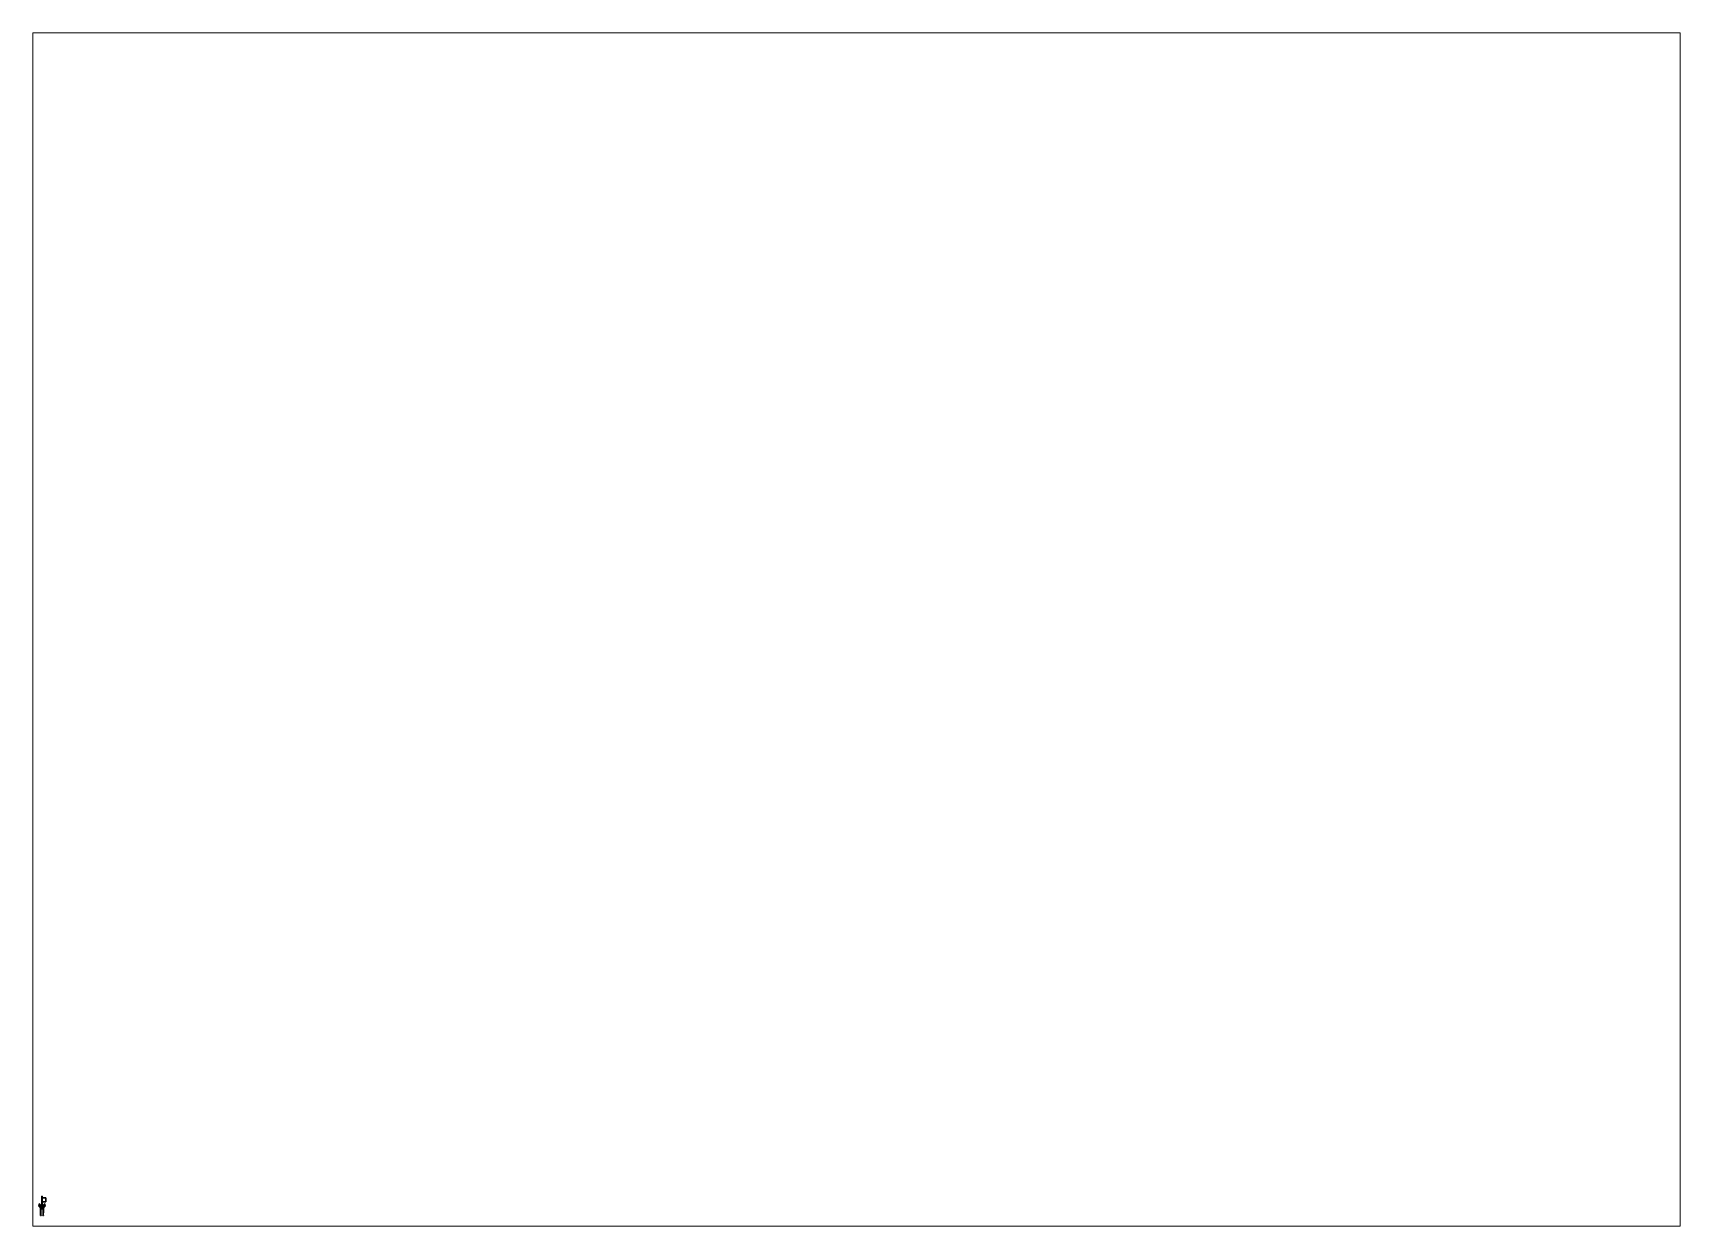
# Paper-space layout 'Layout1' of a CAD drawing. Header units: millimetres. Extents: x 28 to 251, y 20 to 181.
# The model-space entities are those that its viewports show. They can reach past a viewport. Long polylines and large blocks are cut down to what shows.
import ezdxf

# ---------------------------------------------------------------- set-up
doc = ezdxf.new("R2010")
doc.units = ezdxf.units.MM
for name, color, linetype in [('gun', 1, 'Continuous'), ('legs', 3, 'Continuous'), ('shield', 4, 'Continuous'), ('sleeve', 5, 'Continuous'), ('wheels', 2, 'Continuous')]:
    doc.layers.add(name, color=color, linetype=linetype)

msp = doc.modelspace()

# ---------------------------------------------------------------- linework, layer by layer
for points in [[(-0.49, 0.1, 0.44), (-0.49, 0.12, 0.41), (-0.59, 0.12, 0.41), (-0.59, 0.1, 0.44)], [(-0.49, 0.12, 0.41), (-0.49, 0.1, 0.38), (-0.59, 0.1, 0.38), (-0.59, 0.12, 0.41)], [(-0.49, 0.06, 0.44), (-0.49, 0.1, 0.44), (-0.59, 0.1, 0.44), (-0.59, 0.06, 0.44)], [(-0.49, 0.1, 0.38), (-0.49, 0.06, 0.38), (-0.59, 0.06, 0.38), (-0.59, 0.1, 0.38)], [(-0.49, 0.04, 0.41), (-0.49, 0.06, 0.44), (-0.59, 0.06, 0.44), (-0.59, 0.04, 0.41)], [(-0.49, 0.06, 0.38), (-0.49, 0.04, 0.41), (-0.59, 0.04, 0.41), (-0.59, 0.06, 0.38)], [(0.49, 0.17, 0.47), (0.49, 0.17, 0.3), (-0.49, 0.17, 0.3), (-0.49, 0.17, 0.47)], [(-0.49, 0.17, 0.47), (-0.49, -0.04, 0.47), (0.49, -0.04, 0.47), (0.49, 0.17, 0.47)], [(-0.49, 0.17, 0.3), (-0.49, -0.04, 0.3), (-0.49, -0.04, 0.47), (-0.49, 0.17, 0.47)], [(0.49, 0.17, 0.3), (0.49, -0.04, 0.3), (-0.49, -0.04, 0.3), (-0.49, 0.17, 0.3)], [(-0.08, 0.08, 0.37), (-0.09, 0.07, 0.34), (-0.35, -0.38, 0.64), (-0.34, -0.37, 0.67)], [(-0.09, 0.07, 0.34), (-0.06, 0.06, 0.35), (-0.32, -0.39, 0.66), (-0.35, -0.38, 0.64)], [(-0.06, 0.06, 0.35), (-0.08, 0.08, 0.37), (-0.34, -0.37, 0.67), (-0.32, -0.39, 0.66)], [(-0.08, 0.01, 0.51), (-0.1, 0.02, 0.52), (-0.34, -0.41, 0.52), (-0.32, -0.42, 0.51)], [(-0.1, 0.02, 0.52), (-0.1, 0.02, 0.5), (-0.34, -0.41, 0.5), (-0.34, -0.41, 0.52)], [(-0.1, 0.02, 0.5), (-0.08, 0.01, 0.51), (-0.32, -0.42, 0.51), (-0.34, -0.41, 0.5)], [(-0.12, 0.09, 0.47), (-0.12, -0.04, 0.47), (-0.12, -0.04, 0.67), (-0.12, 0.04, 0.67)], [(-0.07, 0.04, 0.67), (-0.07, 0.09, 0.47), (-0.12, 0.09, 0.47), (-0.12, 0.04, 0.67)], [(-0.12, 0.04, 0.67), (-0.12, -0.04, 0.67), (-0.07, -0.04, 0.67), (-0.07, 0.04, 0.67)], [(-0.07, -0.04, 0.67), (-0.07, -0.04, 0.47), (-0.07, 0.09, 0.47), (-0.07, 0.04, 0.67)], [(1, 2, -2.27), (1, 2, -3.27), (0, 2, -3.27), (0, 2, -2.27)], [(1, 2, -3.27), (1, 1, -3.27), (0, 1, -3.27), (0, 2, -3.27)], [(0, 2, -3.27), (0, 1, -3.27), (0, 1, -2.27), (0, 2, -2.27)], [(0, 2, -2.27), (0, 1, -2.27), (1, 1, -2.27), (1, 2, -2.27)], [(0, 1, -2.27), (0, 1, -3.27), (1, 1, -3.27), (1, 1, -2.27)], [(0.12, 0.04, 0.67), (0.12, 0.09, 0.47), (0.07, 0.09, 0.47), (0.07, 0.04, 0.67)], [(0.07, 0.09, 0.47), (0.07, -0.04, 0.47), (0.07, -0.04, 0.67), (0.07, 0.04, 0.67)], [(0.07, 0.04, 0.67), (0.07, -0.04, 0.67), (0.12, -0.04, 0.67), (0.12, 0.04, 0.67)], [(0.12, -0.04, 0.67), (0.12, -0.04, 0.47), (0.12, 0.09, 0.47), (0.12, 0.04, 0.67)], [(0.49, -0.04, 0.47), (0.49, -0.04, 0.3), (0.49, 0.17, 0.3), (0.49, 0.17, 0.47)], [(0.59, 0.1, 0.44), (0.59, 0.12, 0.41), (0.49, 0.12, 0.41), (0.49, 0.1, 0.44)], [(0.59, 0.12, 0.41), (0.59, 0.1, 0.38), (0.49, 0.1, 0.38), (0.49, 0.12, 0.41)], [(0.59, 0.06, 0.44), (0.59, 0.1, 0.44), (0.49, 0.1, 0.44), (0.49, 0.06, 0.44)], [(0.59, 0.1, 0.38), (0.59, 0.06, 0.38), (0.49, 0.06, 0.38), (0.49, 0.1, 0.38)], [(0.59, 0.04, 0.41), (0.59, 0.06, 0.44), (0.49, 0.06, 0.44), (0.49, 0.04, 0.41)], [(0.59, 0.06, 0.38), (0.59, 0.04, 0.41), (0.49, 0.04, 0.41), (0.49, 0.06, 0.38)], [(1, 1, -2.27), (1, 1, -3.27), (1, 2, -3.27), (1, 2, -2.27)], [(-0.49, -0.04, 0.47), (-0.49, -0.04, 0.3), (0.49, -0.04, 0.3), (0.49, -0.04, 0.47)], [(-0.36, -0.33, 0.72), (-0.41, -0.34, 0.66), (-0.42, -0.35, 0.67), (-0.36, -0.34, 0.73)], [(-0.41, -0.34, 0.66), (-0.39, -0.39, 0.59), (-0.4, -0.41, 0.6), (-0.42, -0.35, 0.67)], [(-0.29, -0.39, 0.73), (-0.36, -0.34, 0.73), (-0.42, -0.35, 0.67), (-0.27, -0.44, 0.67)], [(-0.27, -0.44, 0.67), (-0.42, -0.35, 0.67), (-0.4, -0.41, 0.6), (-0.32, -0.45, 0.6)], [(-0.37, -0.39, 0.59), (-0.41, -0.37, 0.51), (-0.42, -0.38, 0.51), (-0.38, -0.41, 0.59)], [(-0.41, -0.37, 0.51), (-0.37, -0.39, 0.43), (-0.38, -0.41, 0.43), (-0.42, -0.38, 0.51)], [(-0.31, -0.45, 0.59), (-0.38, -0.41, 0.59), (-0.42, -0.38, 0.51), (-0.27, -0.47, 0.51)], [(-0.27, -0.47, 0.51), (-0.42, -0.38, 0.51), (-0.38, -0.41, 0.43), (-0.31, -0.45, 0.43)], [(-0.37, -0.42, 0.61), (-0.36, -0.43, 0.6), (-0.41, -0.5, 0.65), (-0.42, -0.49, 0.66)], [(-0.36, -0.42, 0.63), (-0.37, -0.42, 0.61), (-0.42, -0.49, 0.66), (-0.4, -0.49, 0.68)], [(-0.4, -0.49, 0.68), (-0.42, -0.49, 0.66), (-0.41, -0.5, 0.65), (-0.39, -0.51, 0.66)], [(-0.26, -0.43, 0.66), (-0.41, -0.34, 0.66), (-0.36, -0.33, 0.72), (-0.28, -0.37, 0.72)], [(-0.32, -0.44, 0.59), (-0.39, -0.39, 0.59), (-0.41, -0.34, 0.66), (-0.26, -0.43, 0.66)], [(-0.26, -0.46, 0.51), (-0.41, -0.37, 0.51), (-0.37, -0.39, 0.59), (-0.3, -0.43, 0.59)], [(-0.3, -0.43, 0.43), (-0.37, -0.39, 0.43), (-0.41, -0.37, 0.51), (-0.26, -0.46, 0.51)], [(-0.35, -0.43, 0.47), (-0.36, -0.42, 0.45), (-0.41, -0.51, 0.45), (-0.4, -0.52, 0.47)], [(-0.36, -0.42, 0.45), (-0.35, -0.43, 0.44), (-0.4, -0.52, 0.44), (-0.41, -0.51, 0.45)], [(-0.36, -0.43, 0.6), (-0.35, -0.43, 0.61), (-0.39, -0.51, 0.66), (-0.41, -0.5, 0.65)], [(-0.4, -0.52, 0.47), (-0.41, -0.51, 0.45), (-0.4, -0.52, 0.44), (-0.38, -0.52, 0.45)], [(-0.4, -0.04, 0.45), (-0.4, -0.14, 0.45), (-0.4, -0.14, 0.47), (-0.4, -0.04, 0.47)], [(-0.4, -0.04, 0.47), (-0.4, -0.14, 0.47), (-0.24, -0.14, 0.47), (-0.24, -0.04, 0.47)], [(-0.24, -0.04, 0.45), (-0.24, -0.14, 0.45), (-0.4, -0.14, 0.45), (-0.4, -0.04, 0.45)], [(-0.4, -0.04, 0.3), (-0.4, -0.14, 0.3), (-0.4, -0.14, 0.32), (-0.4, -0.04, 0.32)], [(-0.24, -0.04, 0.3), (-0.24, -0.14, 0.3), (-0.4, -0.14, 0.3), (-0.4, -0.04, 0.3)], [(-0.4, -0.04, 0.32), (-0.4, -0.14, 0.32), (-0.24, -0.14, 0.32), (-0.24, -0.04, 0.32)], [(-0.4, -0.14, 0.47), (-0.4, -0.14, 0.45), (-0.24, -0.14, 0.45), (-0.24, -0.14, 0.47)], [(-0.4, -0.14, 0.32), (-0.4, -0.14, 0.3), (-0.24, -0.14, 0.3), (-0.24, -0.14, 0.32)], [(-0.39, -0.39, 0.59), (-0.32, -0.44, 0.59), (-0.32, -0.45, 0.6), (-0.4, -0.41, 0.6)], [(-0.35, -0.43, 0.61), (-0.36, -0.42, 0.63), (-0.4, -0.49, 0.68), (-0.39, -0.51, 0.66)], [(-0.33, -0.44, 0.45), (-0.35, -0.43, 0.47), (-0.4, -0.52, 0.47), (-0.38, -0.52, 0.45)], [(-0.35, -0.43, 0.44), (-0.33, -0.44, 0.45), (-0.38, -0.52, 0.45), (-0.4, -0.52, 0.44)], [(-0.3, -0.43, 0.59), (-0.37, -0.39, 0.59), (-0.38, -0.41, 0.59), (-0.31, -0.45, 0.59)], [(-0.37, -0.39, 0.43), (-0.3, -0.43, 0.43), (-0.31, -0.45, 0.43), (-0.38, -0.41, 0.43)], [(-0.28, -0.37, 0.72), (-0.36, -0.33, 0.72), (-0.36, -0.34, 0.73), (-0.29, -0.39, 0.73)], [(-0.31, -0.08, 0.29), (-0.33, -0.1, 0.29), (-0.33, -0.1, 0.48), (-0.31, -0.08, 0.48)], [(-0.33, -0.1, 0.48), (-0.31, -0.12, 0.48), (-0.29, -0.1, 0.48), (-0.31, -0.08, 0.48)], [(-0.31, -0.08, 0.29), (-0.29, -0.1, 0.29), (-0.31, -0.12, 0.29), (-0.33, -0.1, 0.29)], [(-0.33, -0.1, 0.29), (-0.31, -0.12, 0.29), (-0.31, -0.12, 0.48), (-0.33, -0.1, 0.48)], [(-0.32, -0.44, 0.59), (-0.26, -0.43, 0.66), (-0.27, -0.44, 0.67), (-0.32, -0.45, 0.6)], [(-0.29, -0.1, 0.29), (-0.31, -0.08, 0.29), (-0.31, -0.08, 0.48), (-0.29, -0.1, 0.48)], [(-0.31, -0.12, 0.29), (-0.29, -0.1, 0.29), (-0.29, -0.1, 0.48), (-0.31, -0.12, 0.48)], [(-0.26, -0.46, 0.51), (-0.3, -0.43, 0.59), (-0.31, -0.45, 0.59), (-0.27, -0.47, 0.51)], [(-0.3, -0.43, 0.43), (-0.26, -0.46, 0.51), (-0.27, -0.47, 0.51), (-0.31, -0.45, 0.43)], [(-0.26, -0.43, 0.66), (-0.28, -0.37, 0.72), (-0.29, -0.39, 0.73), (-0.27, -0.44, 0.67)], [(-0.24, -0.14, 0.47), (-0.24, -0.14, 0.45), (-0.24, -0.04, 0.45), (-0.24, -0.04, 0.47)], [(-0.24, -0.14, 0.32), (-0.24, -0.14, 0.3), (-0.24, -0.04, 0.3), (-0.24, -0.04, 0.32)], [(-0.12, -0.04, 0.67), (-0.12, -0.04, 0.47), (-0.07, -0.04, 0.47), (-0.07, -0.04, 0.67)], [(0.07, -0.04, 0.67), (0.07, -0.04, 0.47), (0.12, -0.04, 0.47), (0.12, -0.04, 0.67)], [(0.24, -0.04, 0.32), (0.24, -0.14, 0.32), (0.4, -0.14, 0.32), (0.4, -0.04, 0.32)], [(0.4, -0.04, 0.3), (0.4, -0.14, 0.3), (0.24, -0.14, 0.3), (0.24, -0.04, 0.3)], [(0.24, -0.04, 0.3), (0.24, -0.14, 0.3), (0.24, -0.14, 0.32), (0.24, -0.04, 0.32)], [(0.24, -0.04, 0.47), (0.24, -0.14, 0.47), (0.4, -0.14, 0.47), (0.4, -0.04, 0.47)], [(0.24, -0.04, 0.45), (0.24, -0.14, 0.45), (0.24, -0.14, 0.47), (0.24, -0.04, 0.47)], [(0.4, -0.04, 0.45), (0.4, -0.14, 0.45), (0.24, -0.14, 0.45), (0.24, -0.04, 0.45)], [(0.24, -0.14, 0.32), (0.24, -0.14, 0.3), (0.4, -0.14, 0.3), (0.4, -0.14, 0.32)], [(0.24, -0.14, 0.47), (0.24, -0.14, 0.45), (0.4, -0.14, 0.45), (0.4, -0.14, 0.47)], [(0.31, -0.08, 0.29), (0.29, -0.1, 0.29), (0.29, -0.1, 0.48), (0.31, -0.08, 0.48)], [(0.31, -0.08, 0.29), (0.33, -0.1, 0.29), (0.31, -0.12, 0.29), (0.29, -0.1, 0.29)], [(0.29, -0.1, 0.48), (0.31, -0.12, 0.48), (0.33, -0.1, 0.48), (0.31, -0.08, 0.48)], [(0.29, -0.1, 0.29), (0.31, -0.12, 0.29), (0.31, -0.12, 0.48), (0.29, -0.1, 0.48)], [(0.33, -0.1, 0.29), (0.31, -0.08, 0.29), (0.31, -0.08, 0.48), (0.33, -0.1, 0.48)], [(0.31, -0.12, 0.29), (0.33, -0.1, 0.29), (0.33, -0.1, 0.48), (0.31, -0.12, 0.48)], [(0.4, -0.14, 0.32), (0.4, -0.14, 0.3), (0.4, -0.04, 0.3), (0.4, -0.04, 0.32)], [(0.4, -0.14, 0.47), (0.4, -0.14, 0.45), (0.4, -0.04, 0.45), (0.4, -0.04, 0.47)]]:
    msp.add_3dface(points)
at = {"layer": 'gun'}
for points in [[(-0.03, 0.95, 0.78), (-0.04, 0.95, 0.75), (-0.05, 0.89, 0.75), (-0.04, 0.89, 0.79)], [(-0.04, 0.95, 0.75), (-0.03, 0.95, 0.72), (-0.04, 0.89, 0.71), (-0.05, 0.89, 0.75)], [(-0.04, 0.89, 0.79), (-0.05, 0.89, 0.75), (-0.05, -0.35, 0.75), (-0.04, -0.35, 0.79)], [(-0.05, 0.89, 0.75), (-0.04, 0.89, 0.71), (-0.04, -0.35, 0.71), (-0.05, -0.35, 0.75)], [(-0.03, 2.48, 0.78), (-0.04, 2.48, 0.75), (-0.04, 2.45, 0.75), (-0.03, 2.45, 0.78)], [(-0.04, 2.48, 0.75), (-0.03, 2.48, 0.72), (-0.03, 2.45, 0.72), (-0.04, 2.45, 0.75)], [(0.03, 2.48, 0.78), (-0.04, 2.48, 0.75), (-0.03, 2.48, 0.78), (0, 2.48, 0.79)], [(0.04, 2.48, 0.75), (-0.03, 2.48, 0.72), (-0.04, 2.48, 0.75), (0.03, 2.48, 0.78)], [(-0.03, 2.45, 0.78), (-0.04, 2.45, 0.75), (-0.03, 2.43, 0.75), (-0.02, 2.43, 0.77)], [(-0.04, 2.45, 0.75), (-0.03, 2.45, 0.72), (-0.02, 2.43, 0.73), (-0.03, 2.43, 0.75)], [(-0.03, 0.95, 0.72), (-0.04, 0.95, 0.75), (-0.03, 2.43, 0.75), (-0.02, 2.43, 0.73)], [(-0.04, 0.95, 0.75), (-0.03, 0.95, 0.78), (-0.02, 2.43, 0.77), (-0.03, 2.43, 0.75)], [(0, 0.95, 0.79), (-0.03, 0.95, 0.78), (-0.04, 0.89, 0.79), (0, 0.89, 0.8)], [(-0.03, 0.95, 0.72), (0, 0.95, 0.71), (0, 0.89, 0.7), (-0.04, 0.89, 0.71)], [(0, 0.89, 0.8), (-0.04, 0.89, 0.79), (-0.04, -0.35, 0.79), (0, -0.35, 0.8)], [(-0.04, 0.89, 0.71), (0, 0.89, 0.7), (0, -0.35, 0.7), (-0.04, -0.35, 0.71)], [(0, 2.48, 0.79), (-0.03, 2.48, 0.78), (-0.03, 2.45, 0.78), (0, 2.45, 0.79)], [(-0.03, 2.48, 0.72), (0, 2.48, 0.71), (0, 2.45, 0.71), (-0.03, 2.45, 0.72)], [(0.03, 2.48, 0.72), (0, 2.48, 0.71), (-0.03, 2.48, 0.72), (0.04, 2.48, 0.75)], [(0, 2.45, 0.79), (-0.03, 2.45, 0.78), (-0.02, 2.43, 0.77), (0, 2.43, 0.78)], [(-0.03, 2.45, 0.72), (0, 2.45, 0.71), (0, 2.43, 0.72), (-0.02, 2.43, 0.73)], [(0, 0.95, 0.71), (-0.03, 0.95, 0.72), (-0.02, 2.43, 0.73), (0, 2.43, 0.72)], [(-0.03, 0.95, 0.78), (0, 0.95, 0.79), (0, 2.43, 0.78), (-0.02, 2.43, 0.77)], [(0, 0.07, 0.61), (-0.02, 0.07, 0.59), (-0.02, -0.43, 0.59), (0, -0.43, 0.61)], [(-0.02, 0.07, 0.59), (0, 0.07, 0.57), (0, -0.43, 0.57), (-0.02, -0.43, 0.59)], [(0.03, 2.48, 0.78), (0, 2.48, 0.79), (0, 2.45, 0.79), (0.03, 2.45, 0.78)], [(0, 2.48, 0.71), (0.03, 2.48, 0.72), (0.03, 2.45, 0.72), (0, 2.45, 0.71)], [(0.03, 2.45, 0.78), (0, 2.45, 0.79), (0, 2.43, 0.78), (0.02, 2.43, 0.77)], [(0, 2.45, 0.71), (0.03, 2.45, 0.72), (0.02, 2.43, 0.73), (0, 2.43, 0.72)], [(0.03, 0.95, 0.72), (0, 0.95, 0.71), (0, 2.43, 0.72), (0.02, 2.43, 0.73)], [(0, 0.95, 0.79), (0.03, 0.95, 0.78), (0.02, 2.43, 0.77), (0, 2.43, 0.78)], [(0.03, 0.95, 0.78), (0, 0.95, 0.79), (0, 0.89, 0.8), (0.04, 0.89, 0.79)], [(0, 0.95, 0.71), (0.03, 0.95, 0.72), (0.04, 0.89, 0.71), (0, 0.89, 0.7)], [(0.04, 0.89, 0.79), (0, 0.89, 0.8), (0, -0.35, 0.8), (0.04, -0.35, 0.79)], [(0, 0.89, 0.7), (0.04, 0.89, 0.71), (0.04, -0.35, 0.71), (0, -0.35, 0.7)], [(0.02, 0.07, 0.59), (0, 0.07, 0.61), (0, -0.43, 0.61), (0.02, -0.43, 0.59)], [(0, 0.07, 0.57), (0.02, 0.07, 0.59), (0.02, -0.43, 0.59), (0, -0.43, 0.57)], [(0.04, 2.45, 0.75), (0.03, 2.45, 0.78), (0.02, 2.43, 0.77), (0.03, 2.43, 0.75)], [(0.03, 2.45, 0.72), (0.04, 2.45, 0.75), (0.03, 2.43, 0.75), (0.02, 2.43, 0.73)], [(0.04, 0.95, 0.75), (0.03, 0.95, 0.72), (0.02, 2.43, 0.73), (0.03, 2.43, 0.75)], [(0.03, 0.95, 0.78), (0.04, 0.95, 0.75), (0.03, 2.43, 0.75), (0.02, 2.43, 0.77)], [(0.04, 2.48, 0.75), (0.03, 2.48, 0.78), (0.03, 2.45, 0.78), (0.04, 2.45, 0.75)], [(0.03, 2.48, 0.72), (0.04, 2.48, 0.75), (0.04, 2.45, 0.75), (0.03, 2.45, 0.72)], [(0.04, 0.95, 0.75), (0.03, 0.95, 0.78), (0.04, 0.89, 0.79), (0.05, 0.89, 0.75)], [(0.03, 0.95, 0.72), (0.04, 0.95, 0.75), (0.05, 0.89, 0.75), (0.04, 0.89, 0.71)], [(0.05, 0.89, 0.75), (0.04, 0.89, 0.79), (0.04, -0.35, 0.79), (0.05, -0.35, 0.75)], [(0.04, 0.89, 0.71), (0.05, 0.89, 0.75), (0.05, -0.35, 0.75), (0.04, -0.35, 0.71)], [(-0.09, -0.35, 0.62), (-0.09, -0.43, 0.62), (-0.09, -0.43, 0.82), (-0.09, -0.35, 0.8)], [(-0.09, -0.35, 0.8), (-0.09, -0.43, 0.82), (0.09, -0.43, 0.82), (0.09, -0.35, 0.8)], [(0.09, -0.35, 0.8), (0.09, -0.35, 0.62), (-0.09, -0.35, 0.62), (-0.09, -0.35, 0.8)], [(0.09, -0.35, 0.62), (0.09, -0.43, 0.62), (-0.09, -0.43, 0.62), (-0.09, -0.35, 0.62)], [(-0.09, -0.78, 0.82), (-0.09, -0.43, 0.82), (-0.09, -0.43, 0.62), (-0.09, -0.78, 0.64)], [(0.09, -0.78, 0.82), (0.09, -0.43, 0.82), (-0.09, -0.43, 0.82), (-0.09, -0.78, 0.82)], [(-0.09, -0.78, 0.64), (-0.09, -0.43, 0.62), (0.09, -0.43, 0.62), (0.09, -0.78, 0.64)], [(-0.09, -0.52, 0.55), (-0.09, -0.43, 0.55), (0.09, -0.43, 0.55), (0.09, -0.52, 0.55)], [(-0.09, -0.52, 0.63), (-0.09, -0.43, 0.62), (-0.09, -0.43, 0.55), (-0.09, -0.52, 0.55)], [(-0.09, -0.43, 0.55), (-0.09, -0.43, 0.62), (0.09, -0.43, 0.62), (0.09, -0.43, 0.55)], [(0.09, -0.52, 0.55), (0.09, -0.52, 0.63), (-0.09, -0.52, 0.63), (-0.09, -0.52, 0.55)], [(0.09, -0.78, 0.64), (0.09, -0.78, 0.82), (-0.09, -0.78, 0.82), (-0.09, -0.78, 0.64)], [(0.09, -0.43, 0.82), (0.09, -0.43, 0.62), (0.09, -0.35, 0.62), (0.09, -0.35, 0.8)], [(0.09, -0.43, 0.62), (0.09, -0.43, 0.82), (0.09, -0.78, 0.82), (0.09, -0.78, 0.64)], [(0.09, -0.43, 0.55), (0.09, -0.43, 0.62), (0.09, -0.52, 0.63), (0.09, -0.52, 0.55)], [(0.09, -0.5, 0.56), (0.14, -0.62, 0.56), (0.14, -0.62, 0.6), (0.09, -0.5, 0.6)], [(0.09, -0.5, 0.6), (0.14, -0.62, 0.6), (0.14, -0.62, 0.56), (0.09, -0.5, 0.56)], [(0.14, -0.62, 0.6), (0.14, -0.72, 0.7), (0.14, -0.72, 0.67), (0.14, -0.62, 0.56)], [(0.14, -0.62, 0.56), (0.14, -0.72, 0.67), (0.14, -0.72, 0.7), (0.14, -0.62, 0.6)], [(0.14, -0.72, 0.83), (0.14, -0.9, 0.83), (0.14, -0.9, 0.67), (0.14, -0.72, 0.67)], [(0.14, -0.72, 0.67), (0.14, -0.9, 0.67), (0.14, -0.9, 0.83), (0.14, -0.72, 0.83)], [(0.14, -0.9, 0.83), (0.14, -0.93, 0.8), (0.14, -0.93, 0.7), (0.14, -0.9, 0.67)], [(0.14, -0.9, 0.67), (0.14, -0.93, 0.7), (0.14, -0.93, 0.8), (0.14, -0.9, 0.83)]]:
    msp.add_3dface(points, dxfattribs=at)
at = {"layer": 'legs'}
for points in [[(-0.2, -2.44, 0.42), (-0.42, -2.44, 0.42), (-0.42, -2.44, 0.36), (-0.2, -2.44, 0.36)], [(-0.2, -2.44, 0.36), (-0.42, -2.44, 0.36), (-0.42, -2.44, 0.42), (-0.2, -2.44, 0.42)], [(-0.27, -2.47, 0.28), (-0.35, -2.47, 0.28), (-0.42, -2.44, 0.36), (-0.2, -2.44, 0.36)], [(-0.2, -2.44, 0.36), (-0.42, -2.44, 0.36), (-0.35, -2.47, 0.28), (-0.27, -2.47, 0.28)], [(-0.2, -2.47, 0.44), (-0.42, -2.47, 0.44), (-0.42, -2.44, 0.42), (-0.2, -2.44, 0.42)], [(-0.2, -2.44, 0.42), (-0.42, -2.44, 0.42), (-0.42, -2.47, 0.44), (-0.2, -2.47, 0.44)], [(-0.2, -2.47, 0.44), (-0.42, -2.47, 0.44), (-0.37, -2.52, 0.44), (-0.25, -2.52, 0.44)], [(-0.25, -2.52, 0.44), (-0.37, -2.52, 0.44), (-0.42, -2.47, 0.44), (-0.2, -2.47, 0.44)], [(-0.34, -0.15, 0.43), (-0.36, -0.15, 0.39), (-0.36, -0.99, 0.39), (-0.34, -0.99, 0.43)], [(-0.36, -0.15, 0.39), (-0.34, -0.15, 0.35), (-0.34, -0.99, 0.35), (-0.36, -0.99, 0.39)], [(-0.36, -0.15, 0.39), (-0.34, -0.15, 0.43), (-0.28, -0.15, 0.43), (-0.26, -0.15, 0.39)], [(-0.34, -0.15, 0.35), (-0.36, -0.15, 0.39), (-0.26, -0.15, 0.39), (-0.28, -0.15, 0.35)], [(-0.34, -0.99, 0.43), (-0.36, -0.99, 0.39), (-0.35, -1, 0.39), (-0.33, -1, 0.42)], [(-0.36, -0.99, 0.39), (-0.34, -0.99, 0.35), (-0.33, -1, 0.36), (-0.35, -1, 0.39)], [(-0.33, -1, 0.42), (-0.35, -1, 0.39), (-0.35, -1.44, 0.39), (-0.33, -1.44, 0.42)], [(-0.35, -1, 0.39), (-0.33, -1, 0.36), (-0.33, -1.44, 0.36), (-0.35, -1.44, 0.39)], [(-0.33, -1.44, 0.42), (-0.35, -1.44, 0.39), (-0.35, -2.44, 0.39), (-0.33, -2.44, 0.42)], [(-0.35, -1.44, 0.39), (-0.33, -1.44, 0.36), (-0.33, -2.44, 0.36), (-0.35, -2.44, 0.39)], [(-0.33, -0.07, 0.4), (-0.34, -0.15, 0.4), (-0.33, -0.15, 0.43), (-0.33, -0.07, 0.43)], [(-0.29, -0.07, 0.4), (-0.28, -0.15, 0.4), (-0.34, -0.15, 0.4), (-0.33, -0.07, 0.4)], [(-0.33, -0.07, 0.35), (-0.33, -0.15, 0.35), (-0.34, -0.15, 0.38), (-0.33, -0.07, 0.38)], [(-0.33, -0.07, 0.38), (-0.34, -0.15, 0.38), (-0.28, -0.15, 0.38), (-0.29, -0.07, 0.38)], [(-0.28, -0.15, 0.43), (-0.34, -0.15, 0.43), (-0.34, -0.99, 0.43), (-0.28, -0.99, 0.43)], [(-0.34, -0.15, 0.35), (-0.28, -0.15, 0.35), (-0.28, -0.99, 0.35), (-0.34, -0.99, 0.35)], [(-0.28, -0.99, 0.43), (-0.34, -0.99, 0.43), (-0.33, -1, 0.42), (-0.29, -1, 0.42)], [(-0.34, -0.99, 0.35), (-0.28, -0.99, 0.35), (-0.29, -1, 0.36), (-0.33, -1, 0.36)], [(-0.33, -0.07, 0.43), (-0.33, -0.15, 0.43), (-0.29, -0.15, 0.43), (-0.29, -0.07, 0.43)], [(-0.29, -0.07, 0.43), (-0.29, -0.07, 0.4), (-0.33, -0.07, 0.4), (-0.33, -0.07, 0.43)], [(-0.29, -0.07, 0.38), (-0.29, -0.07, 0.35), (-0.33, -0.07, 0.35), (-0.33, -0.07, 0.38)], [(-0.29, -0.07, 0.35), (-0.29, -0.15, 0.35), (-0.33, -0.15, 0.35), (-0.33, -0.07, 0.35)], [(-0.29, -1, 0.42), (-0.33, -1, 0.42), (-0.33, -1.44, 0.42), (-0.29, -1.44, 0.42)], [(-0.33, -1, 0.36), (-0.29, -1, 0.36), (-0.29, -1.44, 0.36), (-0.33, -1.44, 0.36)], [(-0.29, -1.44, 0.42), (-0.33, -1.44, 0.42), (-0.33, -2.44, 0.42), (-0.29, -2.44, 0.42)], [(-0.33, -1.44, 0.36), (-0.29, -1.44, 0.36), (-0.29, -2.44, 0.36), (-0.33, -2.44, 0.36)], [(-0.29, -0.15, 0.43), (-0.28, -0.15, 0.4), (-0.29, -0.07, 0.4), (-0.29, -0.07, 0.43)], [(-0.28, -0.15, 0.38), (-0.29, -0.15, 0.35), (-0.29, -0.07, 0.35), (-0.29, -0.07, 0.38)], [(-0.26, -0.99, 0.39), (-0.28, -0.99, 0.43), (-0.29, -1, 0.42), (-0.27, -1, 0.39)], [(-0.28, -0.99, 0.35), (-0.26, -0.99, 0.39), (-0.27, -1, 0.39), (-0.29, -1, 0.36)], [(-0.27, -1, 0.39), (-0.29, -1, 0.42), (-0.29, -1.44, 0.42), (-0.27, -1.44, 0.39)], [(-0.29, -1, 0.36), (-0.27, -1, 0.39), (-0.27, -1.44, 0.39), (-0.29, -1.44, 0.36)], [(-0.27, -1.44, 0.39), (-0.29, -1.44, 0.42), (-0.29, -2.44, 0.42), (-0.28, -2.44, 0.39)], [(-0.29, -1.44, 0.36), (-0.27, -1.44, 0.39), (-0.28, -2.44, 0.39), (-0.29, -2.44, 0.36)], [(-0.26, -0.15, 0.39), (-0.28, -0.15, 0.43), (-0.28, -0.99, 0.43), (-0.26, -0.99, 0.39)], [(-0.28, -0.15, 0.35), (-0.26, -0.15, 0.39), (-0.26, -0.99, 0.39), (-0.28, -0.99, 0.35)], [(0.42, -2.47, 0.44), (0.2, -2.47, 0.44), (0.2, -2.44, 0.42), (0.42, -2.44, 0.42)], [(0.42, -2.44, 0.42), (0.2, -2.44, 0.42), (0.2, -2.47, 0.44), (0.42, -2.47, 0.44)], [(0.42, -2.44, 0.42), (0.2, -2.44, 0.42), (0.2, -2.44, 0.36), (0.42, -2.44, 0.36)], [(0.42, -2.44, 0.36), (0.2, -2.44, 0.36), (0.2, -2.44, 0.42), (0.42, -2.44, 0.42)], [(0.42, -2.44, 0.36), (0.2, -2.44, 0.36), (0.27, -2.47, 0.28), (0.35, -2.47, 0.28)], [(0.35, -2.47, 0.28), (0.27, -2.47, 0.28), (0.2, -2.44, 0.36), (0.42, -2.44, 0.36)], [(0.37, -2.52, 0.44), (0.25, -2.52, 0.44), (0.2, -2.47, 0.44), (0.42, -2.47, 0.44)], [(0.42, -2.47, 0.44), (0.2, -2.47, 0.44), (0.25, -2.52, 0.44), (0.37, -2.52, 0.44)], [(0.28, -0.15, 0.43), (0.26, -0.15, 0.39), (0.26, -0.99, 0.39), (0.28, -0.99, 0.43)], [(0.26, -0.15, 0.39), (0.28, -0.15, 0.35), (0.28, -0.99, 0.35), (0.26, -0.99, 0.39)], [(0.26, -0.15, 0.39), (0.28, -0.15, 0.43), (0.34, -0.15, 0.43), (0.36, -0.15, 0.39)], [(0.28, -0.15, 0.35), (0.26, -0.15, 0.39), (0.36, -0.15, 0.39), (0.34, -0.15, 0.35)], [(0.28, -0.99, 0.43), (0.26, -0.99, 0.39), (0.27, -1, 0.39), (0.29, -1, 0.42)], [(0.26, -0.99, 0.39), (0.28, -0.99, 0.35), (0.29, -1, 0.36), (0.27, -1, 0.39)], [(0.29, -1, 0.42), (0.27, -1, 0.39), (0.27, -1.44, 0.39), (0.29, -1.44, 0.42)], [(0.27, -1, 0.39), (0.29, -1, 0.36), (0.29, -1.44, 0.36), (0.27, -1.44, 0.39)], [(0.29, -1.44, 0.42), (0.27, -1.44, 0.39), (0.28, -2.44, 0.39), (0.29, -2.44, 0.42)], [(0.27, -1.44, 0.39), (0.29, -1.44, 0.36), (0.29, -2.44, 0.36), (0.28, -2.44, 0.39)], [(0.33, -0.07, 0.4), (0.34, -0.15, 0.4), (0.28, -0.15, 0.4), (0.29, -0.07, 0.4)], [(0.29, -0.07, 0.38), (0.28, -0.15, 0.38), (0.34, -0.15, 0.38), (0.33, -0.07, 0.38)], [(0.29, -0.07, 0.4), (0.28, -0.15, 0.4), (0.29, -0.15, 0.43), (0.29, -0.07, 0.43)], [(0.29, -0.07, 0.35), (0.29, -0.15, 0.35), (0.28, -0.15, 0.38), (0.29, -0.07, 0.38)], [(0.34, -0.15, 0.43), (0.28, -0.15, 0.43), (0.28, -0.99, 0.43), (0.34, -0.99, 0.43)], [(0.28, -0.15, 0.35), (0.34, -0.15, 0.35), (0.34, -0.99, 0.35), (0.28, -0.99, 0.35)], [(0.34, -0.99, 0.43), (0.28, -0.99, 0.43), (0.29, -1, 0.42), (0.33, -1, 0.42)], [(0.28, -0.99, 0.35), (0.34, -0.99, 0.35), (0.33, -1, 0.36), (0.29, -1, 0.36)], [(0.29, -0.07, 0.43), (0.29, -0.15, 0.43), (0.33, -0.15, 0.43), (0.33, -0.07, 0.43)], [(0.33, -0.07, 0.43), (0.33, -0.07, 0.4), (0.29, -0.07, 0.4), (0.29, -0.07, 0.43)], [(0.33, -0.07, 0.38), (0.33, -0.07, 0.35), (0.29, -0.07, 0.35), (0.29, -0.07, 0.38)], [(0.33, -0.07, 0.35), (0.33, -0.15, 0.35), (0.29, -0.15, 0.35), (0.29, -0.07, 0.35)], [(0.33, -1, 0.42), (0.29, -1, 0.42), (0.29, -1.44, 0.42), (0.33, -1.44, 0.42)], [(0.29, -1, 0.36), (0.33, -1, 0.36), (0.33, -1.44, 0.36), (0.29, -1.44, 0.36)], [(0.33, -1.44, 0.42), (0.29, -1.44, 0.42), (0.29, -2.44, 0.42), (0.33, -2.44, 0.42)], [(0.29, -1.44, 0.36), (0.33, -1.44, 0.36), (0.33, -2.44, 0.36), (0.29, -2.44, 0.36)], [(0.33, -0.15, 0.43), (0.34, -0.15, 0.4), (0.33, -0.07, 0.4), (0.33, -0.07, 0.43)], [(0.34, -0.15, 0.38), (0.33, -0.15, 0.35), (0.33, -0.07, 0.35), (0.33, -0.07, 0.38)], [(0.36, -0.99, 0.39), (0.34, -0.99, 0.43), (0.33, -1, 0.42), (0.35, -1, 0.39)], [(0.34, -0.99, 0.35), (0.36, -0.99, 0.39), (0.35, -1, 0.39), (0.33, -1, 0.36)], [(0.35, -1, 0.39), (0.33, -1, 0.42), (0.33, -1.44, 0.42), (0.35, -1.44, 0.39)], [(0.33, -1, 0.36), (0.35, -1, 0.39), (0.35, -1.44, 0.39), (0.33, -1.44, 0.36)], [(0.35, -1.44, 0.39), (0.33, -1.44, 0.42), (0.33, -2.44, 0.42), (0.34, -2.44, 0.39)], [(0.33, -1.44, 0.36), (0.35, -1.44, 0.39), (0.34, -2.44, 0.39), (0.33, -2.44, 0.36)], [(0.36, -0.15, 0.39), (0.34, -0.15, 0.43), (0.34, -0.99, 0.43), (0.36, -0.99, 0.39)], [(0.34, -0.15, 0.35), (0.36, -0.15, 0.39), (0.36, -0.99, 0.39), (0.34, -0.99, 0.35)]]:
    msp.add_3dface(points, dxfattribs=at)
at = {"layer": 'shield'}
for points in [[(-0.3, 0.1, 0.7), (-0.5, -0.01, 0.7), (-0.5, 0.11, 0.52), (-0.3, 0.22, 0.56)], [(-0.3, 0.22, 0.56), (-0.5, 0.11, 0.52), (-0.5, -0.01, 0.7), (-0.3, 0.1, 0.7)], [(-0.3, 0.1, 0.7), (-0.5, -0.01, 0.7), (-0.43, -0.11, 0.9), (-0.3, -0.07, 0.9)], [(-0.3, -0.07, 0.9), (-0.43, -0.11, 0.9), (-0.5, -0.01, 0.7), (-0.3, 0.1, 0.7)], [(0.49, 0.17, 0.07), (-0.49, 0.17, 0.07), (-0.49, 0.17, 0.3), (0.49, 0.17, 0.3)], [(0.49, 0.17, 0.3), (-0.49, 0.17, 0.3), (-0.49, 0.17, 0.07), (0.49, 0.17, 0.07)], [(-0.1, -0.04, 0.86), (-0.3, -0.04, 0.86), (-0.3, 0.22, 0.56), (-0.1, 0.22, 0.56)], [(-0.1, 0.22, 0.56), (-0.3, 0.22, 0.56), (-0.3, -0.04, 0.86), (-0.1, -0.04, 0.86)], [(0.29, 0.22, 0.47), (-0.3, 0.22, 0.47), (-0.3, 0.22, 0.56), (0.29, 0.22, 0.56)], [(0.29, 0.22, 0.56), (-0.3, 0.22, 0.56), (-0.3, 0.22, 0.47), (0.29, 0.22, 0.47)], [(0.29, 0.22, 0.56), (0.09, 0.22, 0.56), (0.09, -0.04, 0.86), (0.29, -0.04, 0.86)], [(0.29, -0.04, 0.86), (0.09, -0.04, 0.86), (0.09, 0.22, 0.56), (0.29, 0.22, 0.56)], [(0.49, -0.01, 0.7), (0.29, 0.1, 0.7), (0.29, 0.22, 0.56), (0.49, 0.11, 0.52)], [(0.49, 0.11, 0.52), (0.29, 0.22, 0.56), (0.29, 0.1, 0.7), (0.49, -0.01, 0.7)], [(0.49, -0.01, 0.7), (0.29, 0.1, 0.7), (0.29, -0.06, 0.89), (0.42, -0.12, 0.89)], [(0.42, -0.12, 0.89), (0.29, -0.06, 0.89), (0.29, 0.1, 0.7), (0.49, -0.01, 0.7)], [(-0.3, -0.07, 0.9), (-0.43, -0.11, 0.9), (-0.43, -0.27, 1.12), (-0.3, -0.21, 1.07)], [(-0.3, -0.21, 1.07), (-0.43, -0.27, 1.12), (-0.43, -0.11, 0.9), (-0.3, -0.07, 0.9)], [(-0.08, -0.27, 1.12), (-0.43, -0.27, 1.12), (-0.3, -0.21, 1.07), (-0.03, -0.22, 1.07)], [(-0.03, -0.22, 1.07), (-0.3, -0.21, 1.07), (-0.43, -0.27, 1.12), (-0.08, -0.27, 1.12)], [(-0.1, -0.3, 1.16), (-0.4, -0.3, 1.16), (-0.43, -0.27, 1.12), (-0.08, -0.27, 1.12)], [(-0.08, -0.27, 1.12), (-0.43, -0.27, 1.12), (-0.4, -0.3, 1.16), (-0.1, -0.3, 1.16)], [(0.29, -0.22, 1.07), (-0.3, -0.21, 1.07), (-0.3, -0.04, 0.86), (0.29, -0.04, 0.86)], [(0.29, -0.04, 0.86), (-0.3, -0.04, 0.86), (-0.3, -0.21, 1.07), (0.29, -0.22, 1.07)], [(0.29, -0.22, 1.07), (0.04, -0.22, 1.07), (0.07, -0.27, 1.12), (0.29, -0.27, 1.12)], [(0.29, -0.27, 1.12), (0.07, -0.27, 1.12), (0.04, -0.22, 1.07), (0.29, -0.22, 1.07)], [(0.42, -0.12, 0.89), (0.29, -0.06, 0.89), (0.29, -0.27, 1.12), (0.42, -0.33, 1.12)], [(0.42, -0.33, 1.12), (0.29, -0.27, 1.12), (0.29, -0.06, 0.89), (0.42, -0.12, 0.89)]]:
    msp.add_3dface(points, dxfattribs=at)
at = {"layer": 'sleeve'}
for points in [[(0.13, 0.01, 0.64), (0.13, 0.02, 0.62), (-0.13, 0.02, 0.62), (-0.13, 0.01, 0.64)], [(0.13, 0.02, 0.62), (0.13, 0.01, 0.6), (-0.13, 0.01, 0.6), (-0.13, 0.02, 0.62)], [(-0.13, -0.01, 0.64), (-0.13, 0.01, 0.64), (-0.13, 0.02, 0.62), (-0.13, -0.02, 0.62)], [(-0.13, -0.02, 0.62), (-0.13, 0.02, 0.62), (-0.13, 0.01, 0.6), (-0.13, -0.01, 0.6)], [(0.13, -0.01, 0.64), (0.13, 0.01, 0.64), (-0.13, 0.01, 0.64), (-0.13, -0.01, 0.64)], [(0.13, 0.01, 0.6), (0.13, -0.01, 0.6), (-0.13, -0.01, 0.6), (-0.13, 0.01, 0.6)], [(-0.06, -0.35, 0.65), (-0.06, 0.96, 0.65), (-0.06, 0.96, 0.56), (-0.06, -0.35, 0.56)], [(-0.06, 0.96, 0.56), (-0.06, 0.96, 0.65), (0.06, 0.96, 0.65), (0.06, 0.96, 0.56)], [(-0.06, -0.35, 0.56), (-0.06, 0.96, 0.56), (0.06, 0.96, 0.56), (0.06, -0.35, 0.56)], [(-0.03, -0.35, 0.71), (-0.03, 0.96, 0.71), (-0.06, 0.96, 0.65), (-0.06, -0.35, 0.65)], [(-0.06, 0.96, 0.65), (-0.03, 0.96, 0.71), (0.03, 0.96, 0.71), (0.06, 0.96, 0.65)], [(0.03, -0.35, 0.71), (0.03, 0.96, 0.71), (-0.03, 0.96, 0.71), (-0.03, -0.35, 0.71)], [(0.06, 0.96, 0.65), (0.03, 0.96, 0.71), (0.03, -0.35, 0.71), (0.06, -0.35, 0.65)], [(0.06, 0.96, 0.56), (0.06, 0.96, 0.65), (0.06, -0.35, 0.65), (0.06, -0.35, 0.56)], [(0.13, -0.02, 0.62), (0.13, 0.02, 0.62), (0.13, 0.01, 0.64), (0.13, -0.01, 0.64)], [(0.13, -0.01, 0.6), (0.13, 0.01, 0.6), (0.13, 0.02, 0.62), (0.13, -0.02, 0.62)], [(0.13, -0.02, 0.62), (0.13, -0.01, 0.64), (-0.13, -0.01, 0.64), (-0.13, -0.02, 0.62)], [(0.13, -0.01, 0.6), (0.13, -0.02, 0.62), (-0.13, -0.02, 0.62), (-0.13, -0.01, 0.6)], [(0.06, -0.35, 0.56), (0.06, -0.35, 0.65), (-0.06, -0.35, 0.65), (-0.06, -0.35, 0.56)], [(0.06, -0.35, 0.65), (0.03, -0.35, 0.71), (-0.03, -0.35, 0.71), (-0.06, -0.35, 0.65)]]:
    msp.add_3dface(points, dxfattribs=at)
at = {"layer": 'wheels'}
for points in [[(-0.81, 0.11, 0.41), (-0.81, 0.1, 0.44), (-0.78, 0.1, 0.44), (-0.78, 0.11, 0.41)], [(-0.81, 0.06, 0.44), (-0.81, 0.1, 0.44), (-0.81, 0.11, 0.41), (-0.81, 0.05, 0.41)], [(-0.81, 0.1, 0.38), (-0.81, 0.11, 0.41), (-0.78, 0.11, 0.41), (-0.78, 0.1, 0.38)], [(-0.81, 0.05, 0.41), (-0.81, 0.11, 0.41), (-0.81, 0.1, 0.38), (-0.81, 0.06, 0.38)], [(-0.81, 0.1, 0.44), (-0.81, 0.06, 0.44), (-0.78, 0.06, 0.44), (-0.78, 0.1, 0.44)], [(-0.81, 0.06, 0.38), (-0.81, 0.1, 0.38), (-0.78, 0.1, 0.38), (-0.78, 0.06, 0.38)], [(-0.81, 0.06, 0.44), (-0.81, 0.05, 0.41), (-0.78, 0.05, 0.41), (-0.78, 0.06, 0.44)], [(-0.81, 0.05, 0.41), (-0.81, 0.06, 0.38), (-0.78, 0.06, 0.38), (-0.78, 0.05, 0.41)], [(-0.78, 0.13, 0.41), (-0.78, 0.1, 0.45), (-0.59, 0.1, 0.45), (-0.59, 0.13, 0.41)], [(-0.78, 0.06, 0.45), (-0.78, 0.1, 0.45), (-0.78, 0.13, 0.41), (-0.78, 0.03, 0.41)], [(-0.78, 0.1, 0.37), (-0.78, 0.13, 0.41), (-0.59, 0.13, 0.41), (-0.59, 0.1, 0.37)], [(-0.78, 0.03, 0.41), (-0.78, 0.13, 0.41), (-0.78, 0.1, 0.37), (-0.78, 0.06, 0.37)], [(-0.78, 0.1, 0.45), (-0.78, 0.06, 0.45), (-0.59, 0.06, 0.45), (-0.59, 0.1, 0.45)], [(-0.78, 0.06, 0.37), (-0.78, 0.1, 0.37), (-0.59, 0.1, 0.37), (-0.59, 0.06, 0.37)], [(-0.78, 0.06, 0.45), (-0.78, 0.03, 0.41), (-0.59, 0.03, 0.41), (-0.59, 0.06, 0.45)], [(-0.78, 0.03, 0.41), (-0.78, 0.06, 0.37), (-0.59, 0.06, 0.37), (-0.59, 0.03, 0.41)], [(-0.75, 0.33, 0.66), (-0.72, 0.37, 0.7), (-0.72, 0.49, 0.41), (-0.75, 0.43, 0.41)], [(-0.75, 0.43, 0.41), (-0.72, 0.49, 0.41), (-0.72, 0.37, 0.12), (-0.75, 0.33, 0.16)], [(-0.72, 0.28, 0.61), (-0.75, 0.33, 0.66), (-0.75, 0.43, 0.41), (-0.72, 0.37, 0.41)], [(-0.72, 0.37, 0.41), (-0.75, 0.43, 0.41), (-0.75, 0.33, 0.16), (-0.72, 0.28, 0.21)], [(-0.75, 0.08, 0.76), (-0.72, 0.08, 0.82), (-0.72, 0.37, 0.7), (-0.75, 0.33, 0.66)], [(-0.75, 0.33, 0.16), (-0.72, 0.37, 0.12), (-0.72, 0.08, 0), (-0.75, 0.08, 0.06)], [(-0.72, 0.08, 0.7), (-0.75, 0.08, 0.76), (-0.75, 0.33, 0.66), (-0.72, 0.28, 0.61)], [(-0.72, 0.28, 0.21), (-0.75, 0.33, 0.16), (-0.75, 0.08, 0.06), (-0.72, 0.08, 0.12)], [(-0.72, -0.12, 0.61), (-0.75, -0.17, 0.66), (-0.75, 0.08, 0.76), (-0.72, 0.08, 0.7)], [(-0.75, -0.17, 0.66), (-0.72, -0.21, 0.7), (-0.72, 0.08, 0.82), (-0.75, 0.08, 0.76)], [(-0.72, 0.08, 0.12), (-0.75, 0.08, 0.06), (-0.75, -0.17, 0.16), (-0.72, -0.12, 0.21)], [(-0.75, 0.08, 0.06), (-0.72, 0.08, 0), (-0.72, -0.21, 0.12), (-0.75, -0.17, 0.16)], [(-0.72, 0.37, 0.7), (-0.65, 0.37, 0.7), (-0.65, 0.49, 0.41), (-0.72, 0.49, 0.41)], [(-0.72, 0.49, 0.41), (-0.65, 0.49, 0.41), (-0.65, 0.37, 0.12), (-0.72, 0.37, 0.12)], [(-0.65, 0.28, 0.61), (-0.72, 0.28, 0.61), (-0.72, 0.37, 0.41), (-0.65, 0.37, 0.41)], [(-0.72, 0.08, 0.82), (-0.65, 0.08, 0.82), (-0.65, 0.37, 0.7), (-0.72, 0.37, 0.7)], [(-0.72, 0.37, 0.12), (-0.65, 0.37, 0.12), (-0.65, 0.08, 0), (-0.72, 0.08, 0)], [(-0.65, 0.37, 0.41), (-0.72, 0.37, 0.41), (-0.72, 0.28, 0.21), (-0.65, 0.28, 0.21)], [(-0.65, 0.28, 0.21), (-0.72, 0.28, 0.21), (-0.72, 0.08, 0.12), (-0.65, 0.08, 0.12)], [(-0.72, -0.21, 0.7), (-0.65, -0.21, 0.7), (-0.65, 0.08, 0.82), (-0.72, 0.08, 0.82)], [(-0.65, -0.12, 0.61), (-0.72, -0.12, 0.61), (-0.72, 0.08, 0.7), (-0.65, 0.08, 0.7)], [(-0.72, 0.08, 0), (-0.65, 0.08, 0), (-0.65, -0.21, 0.12), (-0.72, -0.21, 0.12)], [(-0.65, 0.08, 0.12), (-0.72, 0.08, 0.12), (-0.72, -0.12, 0.21), (-0.65, -0.12, 0.21)], [(-0.65, 0.08, 0.7), (-0.72, 0.08, 0.7), (-0.72, 0.28, 0.61), (-0.65, 0.28, 0.61)], [(-0.68, -0.21, 0.41), (-0.68, 0.28, 0.21), (-0.68, 0.37, 0.41), (-0.68, -0.12, 0.61)], [(-0.68, -0.12, 0.61), (-0.68, 0.37, 0.41), (-0.68, 0.28, 0.21), (-0.68, -0.21, 0.41)], [(-0.68, -0.12, 0.61), (-0.68, 0.37, 0.41), (-0.68, 0.28, 0.61), (-0.68, 0.08, 0.7)], [(-0.68, 0.08, 0.7), (-0.68, 0.28, 0.61), (-0.68, 0.37, 0.41), (-0.68, -0.12, 0.61)], [(-0.68, -0.12, 0.21), (-0.68, 0.08, 0.12), (-0.68, 0.28, 0.21), (-0.68, -0.21, 0.41)], [(-0.68, -0.21, 0.41), (-0.68, 0.28, 0.21), (-0.68, 0.08, 0.12), (-0.68, -0.12, 0.21)], [(-0.65, 0.37, 0.7), (-0.61, 0.33, 0.66), (-0.61, 0.43, 0.41), (-0.65, 0.49, 0.41)], [(-0.65, 0.49, 0.41), (-0.61, 0.43, 0.41), (-0.61, 0.33, 0.16), (-0.65, 0.37, 0.12)], [(-0.61, 0.33, 0.66), (-0.65, 0.28, 0.61), (-0.65, 0.37, 0.41), (-0.61, 0.43, 0.41)], [(-0.61, 0.43, 0.41), (-0.65, 0.37, 0.41), (-0.65, 0.28, 0.21), (-0.61, 0.33, 0.16)], [(-0.65, 0.37, 0.12), (-0.61, 0.33, 0.16), (-0.61, 0.08, 0.06), (-0.65, 0.08, 0)], [(-0.61, 0.33, 0.16), (-0.65, 0.28, 0.21), (-0.65, 0.08, 0.12), (-0.61, 0.08, 0.06)], [(-0.61, -0.17, 0.66), (-0.65, -0.12, 0.61), (-0.65, 0.08, 0.7), (-0.61, 0.08, 0.76)], [(-0.65, -0.21, 0.7), (-0.61, -0.17, 0.66), (-0.61, 0.08, 0.76), (-0.65, 0.08, 0.82)], [(-0.61, 0.08, 0.06), (-0.65, 0.08, 0.12), (-0.65, -0.12, 0.21), (-0.61, -0.17, 0.16)], [(-0.65, 0.08, 0), (-0.61, 0.08, 0.06), (-0.61, -0.17, 0.16), (-0.65, -0.21, 0.12)], [(-0.65, 0.08, 0.82), (-0.61, 0.08, 0.76), (-0.61, 0.33, 0.66), (-0.65, 0.37, 0.7)], [(-0.61, 0.08, 0.76), (-0.65, 0.08, 0.7), (-0.65, 0.28, 0.61), (-0.61, 0.33, 0.66)], [(-0.59, 0.03, 0.41), (-0.59, 0.13, 0.41), (-0.59, 0.1, 0.45), (-0.59, 0.06, 0.45)], [(-0.59, 0.06, 0.37), (-0.59, 0.1, 0.37), (-0.59, 0.13, 0.41), (-0.59, 0.03, 0.41)], [(0.78, 0.1, 0.45), (0.78, 0.13, 0.41), (0.59, 0.13, 0.41), (0.59, 0.1, 0.45)], [(0.78, 0.13, 0.41), (0.78, 0.1, 0.37), (0.59, 0.1, 0.37), (0.59, 0.13, 0.41)], [(0.59, 0.06, 0.45), (0.59, 0.1, 0.45), (0.59, 0.13, 0.41), (0.59, 0.03, 0.41)], [(0.59, 0.03, 0.41), (0.59, 0.13, 0.41), (0.59, 0.1, 0.37), (0.59, 0.06, 0.37)], [(0.78, 0.06, 0.45), (0.78, 0.1, 0.45), (0.59, 0.1, 0.45), (0.59, 0.06, 0.45)], [(0.78, 0.1, 0.37), (0.78, 0.06, 0.37), (0.59, 0.06, 0.37), (0.59, 0.1, 0.37)], [(0.78, 0.03, 0.41), (0.78, 0.06, 0.45), (0.59, 0.06, 0.45), (0.59, 0.03, 0.41)], [(0.78, 0.06, 0.37), (0.78, 0.03, 0.41), (0.59, 0.03, 0.41), (0.59, 0.06, 0.37)], [(0.64, 0.37, 0.12), (0.61, 0.33, 0.16), (0.61, 0.43, 0.41), (0.64, 0.49, 0.41)], [(0.64, 0.49, 0.41), (0.61, 0.43, 0.41), (0.61, 0.33, 0.66), (0.64, 0.37, 0.7)], [(0.61, 0.33, 0.16), (0.64, 0.28, 0.21), (0.64, 0.37, 0.41), (0.61, 0.43, 0.41)], [(0.61, 0.43, 0.41), (0.64, 0.37, 0.41), (0.64, 0.28, 0.61), (0.61, 0.33, 0.66)], [(0.64, 0.08, 0), (0.61, 0.08, 0.06), (0.61, 0.33, 0.16), (0.64, 0.37, 0.12)], [(0.64, 0.37, 0.7), (0.61, 0.33, 0.66), (0.61, 0.08, 0.76), (0.64, 0.08, 0.82)], [(0.61, 0.08, 0.06), (0.64, 0.08, 0.12), (0.64, 0.28, 0.21), (0.61, 0.33, 0.16)], [(0.61, 0.33, 0.66), (0.64, 0.28, 0.61), (0.64, 0.08, 0.7), (0.61, 0.08, 0.76)], [(0.61, -0.17, 0.16), (0.64, -0.12, 0.21), (0.64, 0.08, 0.12), (0.61, 0.08, 0.06)], [(0.64, -0.21, 0.12), (0.61, -0.17, 0.16), (0.61, 0.08, 0.06), (0.64, 0.08, 0)], [(0.61, 0.08, 0.76), (0.64, 0.08, 0.7), (0.64, -0.12, 0.61), (0.61, -0.17, 0.66)], [(0.64, 0.08, 0.82), (0.61, 0.08, 0.76), (0.61, -0.17, 0.66), (0.64, -0.21, 0.7)], [(0.71, 0.37, 0.12), (0.64, 0.37, 0.12), (0.64, 0.49, 0.41), (0.71, 0.49, 0.41)], [(0.71, 0.08, 0), (0.64, 0.08, 0), (0.64, 0.37, 0.12), (0.71, 0.37, 0.12)], [(0.64, 0.28, 0.21), (0.71, 0.28, 0.21), (0.71, 0.37, 0.41), (0.64, 0.37, 0.41)], [(0.64, 0.08, 0.12), (0.71, 0.08, 0.12), (0.71, 0.28, 0.21), (0.64, 0.28, 0.21)], [(0.64, -0.12, 0.21), (0.71, -0.12, 0.21), (0.71, 0.08, 0.12), (0.64, 0.08, 0.12)], [(0.71, -0.21, 0.12), (0.64, -0.21, 0.12), (0.64, 0.08, 0), (0.71, 0.08, 0)], [(0.71, 0.49, 0.41), (0.64, 0.49, 0.41), (0.64, 0.37, 0.7), (0.71, 0.37, 0.7)], [(0.64, 0.37, 0.41), (0.71, 0.37, 0.41), (0.71, 0.28, 0.61), (0.64, 0.28, 0.61)], [(0.71, 0.37, 0.7), (0.64, 0.37, 0.7), (0.64, 0.08, 0.82), (0.71, 0.08, 0.82)], [(0.64, 0.28, 0.61), (0.71, 0.28, 0.61), (0.71, 0.08, 0.7), (0.64, 0.08, 0.7)], [(0.64, 0.08, 0.7), (0.71, 0.08, 0.7), (0.71, -0.12, 0.61), (0.64, -0.12, 0.61)], [(0.71, 0.08, 0.82), (0.64, 0.08, 0.82), (0.64, -0.21, 0.7), (0.71, -0.21, 0.7)], [(0.68, 0.08, 0.12), (0.68, 0.28, 0.21), (0.68, 0.37, 0.41), (0.68, -0.12, 0.21)], [(0.68, -0.12, 0.21), (0.68, 0.37, 0.41), (0.68, 0.28, 0.21), (0.68, 0.08, 0.12)], [(0.68, -0.12, 0.21), (0.68, 0.37, 0.41), (0.68, 0.28, 0.61), (0.68, -0.21, 0.41)], [(0.68, -0.21, 0.41), (0.68, 0.28, 0.61), (0.68, 0.37, 0.41), (0.68, -0.12, 0.21)], [(0.68, -0.12, 0.61), (0.68, 0.08, 0.7), (0.68, 0.28, 0.61), (0.68, -0.21, 0.41)], [(0.68, -0.21, 0.41), (0.68, 0.28, 0.61), (0.68, 0.08, 0.7), (0.68, -0.12, 0.61)], [(0.71, 0.28, 0.21), (0.75, 0.33, 0.16), (0.75, 0.43, 0.41), (0.71, 0.37, 0.41)], [(0.75, 0.08, 0.06), (0.71, 0.08, 0), (0.71, 0.37, 0.12), (0.75, 0.33, 0.16)], [(0.71, 0.08, 0.12), (0.75, 0.08, 0.06), (0.75, 0.33, 0.16), (0.71, 0.28, 0.21)], [(0.71, -0.12, 0.21), (0.75, -0.17, 0.16), (0.75, 0.08, 0.06), (0.71, 0.08, 0.12)], [(0.75, -0.17, 0.16), (0.71, -0.21, 0.12), (0.71, 0.08, 0), (0.75, 0.08, 0.06)], [(0.75, 0.33, 0.16), (0.71, 0.37, 0.12), (0.71, 0.49, 0.41), (0.75, 0.43, 0.41)], [(0.75, 0.43, 0.41), (0.71, 0.49, 0.41), (0.71, 0.37, 0.7), (0.75, 0.33, 0.66)], [(0.71, 0.37, 0.41), (0.75, 0.43, 0.41), (0.75, 0.33, 0.66), (0.71, 0.28, 0.61)], [(0.75, 0.33, 0.66), (0.71, 0.37, 0.7), (0.71, 0.08, 0.82), (0.75, 0.08, 0.76)], [(0.71, 0.28, 0.61), (0.75, 0.33, 0.66), (0.75, 0.08, 0.76), (0.71, 0.08, 0.7)], [(0.71, 0.08, 0.7), (0.75, 0.08, 0.76), (0.75, -0.17, 0.66), (0.71, -0.12, 0.61)], [(0.75, 0.08, 0.76), (0.71, 0.08, 0.82), (0.71, -0.21, 0.7), (0.75, -0.17, 0.66)], [(0.78, 0.03, 0.41), (0.78, 0.13, 0.41), (0.78, 0.1, 0.45), (0.78, 0.06, 0.45)], [(0.78, 0.06, 0.37), (0.78, 0.1, 0.37), (0.78, 0.13, 0.41), (0.78, 0.03, 0.41)], [(0.81, 0.1, 0.44), (0.81, 0.11, 0.41), (0.78, 0.11, 0.41), (0.78, 0.1, 0.44)], [(0.81, 0.11, 0.41), (0.81, 0.1, 0.38), (0.78, 0.1, 0.38), (0.78, 0.11, 0.41)], [(0.81, 0.06, 0.44), (0.81, 0.1, 0.44), (0.78, 0.1, 0.44), (0.78, 0.06, 0.44)], [(0.81, 0.1, 0.38), (0.81, 0.06, 0.38), (0.78, 0.06, 0.38), (0.78, 0.1, 0.38)], [(0.81, 0.05, 0.41), (0.81, 0.06, 0.44), (0.78, 0.06, 0.44), (0.78, 0.05, 0.41)], [(0.81, 0.06, 0.38), (0.81, 0.05, 0.41), (0.78, 0.05, 0.41), (0.78, 0.06, 0.38)], [(0.81, 0.05, 0.41), (0.81, 0.11, 0.41), (0.81, 0.1, 0.44), (0.81, 0.06, 0.44)], [(0.81, 0.06, 0.38), (0.81, 0.1, 0.38), (0.81, 0.11, 0.41), (0.81, 0.05, 0.41)], [(-0.72, -0.21, 0.41), (-0.75, -0.27, 0.41), (-0.75, -0.17, 0.66), (-0.72, -0.12, 0.61)], [(-0.72, -0.12, 0.21), (-0.75, -0.17, 0.16), (-0.75, -0.27, 0.41), (-0.72, -0.21, 0.41)], [(-0.75, -0.27, 0.41), (-0.72, -0.33, 0.41), (-0.72, -0.21, 0.7), (-0.75, -0.17, 0.66)], [(-0.75, -0.17, 0.16), (-0.72, -0.21, 0.12), (-0.72, -0.33, 0.41), (-0.75, -0.27, 0.41)], [(-0.65, -0.21, 0.41), (-0.72, -0.21, 0.41), (-0.72, -0.12, 0.61), (-0.65, -0.12, 0.61)], [(-0.65, -0.12, 0.21), (-0.72, -0.12, 0.21), (-0.72, -0.21, 0.41), (-0.65, -0.21, 0.41)], [(-0.72, -0.33, 0.41), (-0.65, -0.33, 0.41), (-0.65, -0.21, 0.7), (-0.72, -0.21, 0.7)], [(-0.72, -0.21, 0.12), (-0.65, -0.21, 0.12), (-0.65, -0.33, 0.41), (-0.72, -0.33, 0.41)], [(-0.61, -0.27, 0.41), (-0.65, -0.21, 0.41), (-0.65, -0.12, 0.61), (-0.61, -0.17, 0.66)], [(-0.61, -0.17, 0.16), (-0.65, -0.12, 0.21), (-0.65, -0.21, 0.41), (-0.61, -0.27, 0.41)], [(-0.65, -0.33, 0.41), (-0.61, -0.27, 0.41), (-0.61, -0.17, 0.66), (-0.65, -0.21, 0.7)], [(-0.65, -0.21, 0.12), (-0.61, -0.17, 0.16), (-0.61, -0.27, 0.41), (-0.65, -0.33, 0.41)], [(0.61, -0.27, 0.41), (0.64, -0.21, 0.41), (0.64, -0.12, 0.21), (0.61, -0.17, 0.16)], [(0.61, -0.17, 0.66), (0.64, -0.12, 0.61), (0.64, -0.21, 0.41), (0.61, -0.27, 0.41)], [(0.64, -0.33, 0.41), (0.61, -0.27, 0.41), (0.61, -0.17, 0.16), (0.64, -0.21, 0.12)], [(0.64, -0.21, 0.7), (0.61, -0.17, 0.66), (0.61, -0.27, 0.41), (0.64, -0.33, 0.41)], [(0.64, -0.21, 0.41), (0.71, -0.21, 0.41), (0.71, -0.12, 0.21), (0.64, -0.12, 0.21)], [(0.64, -0.12, 0.61), (0.71, -0.12, 0.61), (0.71, -0.21, 0.41), (0.64, -0.21, 0.41)], [(0.71, -0.33, 0.41), (0.64, -0.33, 0.41), (0.64, -0.21, 0.12), (0.71, -0.21, 0.12)], [(0.71, -0.21, 0.7), (0.64, -0.21, 0.7), (0.64, -0.33, 0.41), (0.71, -0.33, 0.41)], [(0.71, -0.21, 0.41), (0.75, -0.27, 0.41), (0.75, -0.17, 0.16), (0.71, -0.12, 0.21)], [(0.71, -0.12, 0.61), (0.75, -0.17, 0.66), (0.75, -0.27, 0.41), (0.71, -0.21, 0.41)], [(0.75, -0.27, 0.41), (0.71, -0.33, 0.41), (0.71, -0.21, 0.12), (0.75, -0.17, 0.16)], [(0.75, -0.17, 0.66), (0.71, -0.21, 0.7), (0.71, -0.33, 0.41), (0.75, -0.27, 0.41)]]:
    msp.add_3dface(points, dxfattribs=at)

psp = doc.layouts.get("Layout1")

# ---------------------------------------------------------------- viewports
at = {"layer": '0'}
psp.add_viewport(center=(139.22, 100.81), size=(222.76, 161.29), view_center_point=(210, 148.5), view_height=307.4901, dxfattribs=at)

doc.saveas('drawing.dxf')
